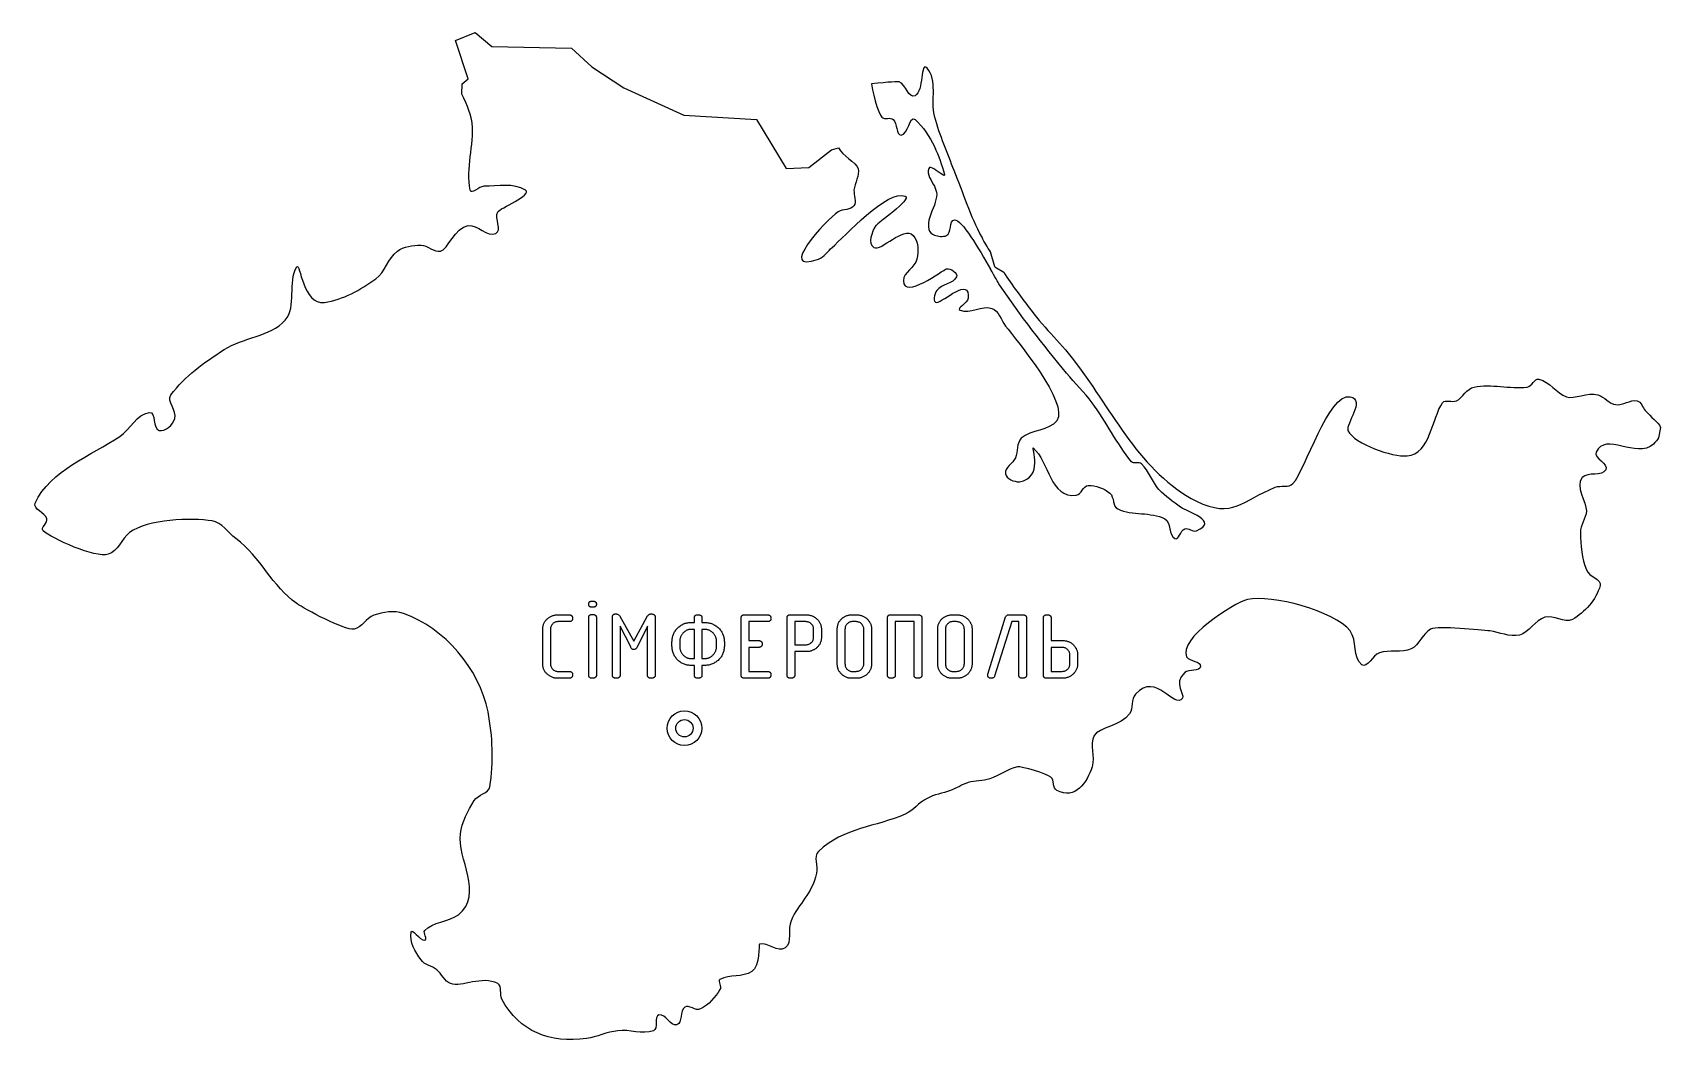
# Model space of a CAD drawing. Header units: millimetres. Extents: x 6892 to 7033, y -86 to 2.
import ezdxf

# ---------------------------------------------------------------- set-up
doc = ezdxf.new("R2010")
doc.units = ezdxf.units.MM

msp = doc.modelspace()

# ---------------------------------------------------------------- linework, layer by layer
at = {"color": 7, "linetype": 'Continuous', "lineweight": 25}
for p, q in [((6928.18, 0.97), (6929.9, 1.65)), ((6929.9, 1.65), (6931.33, 0.45)), ((6929.29, -2.37), (6928.18, 0.97)), ((6931.33, 0.45), (6938.24, 0.29)), ((6938.24, 0.29), (6940.02, -1.33)), ((6940.02, -1.33), (6942.79, -3.15)), ((6928.74, -3.7), (6928.77, -2.79)), ((6928.77, -2.79), (6929.29, -2.37)), ((6942.79, -3.15), (6947.98, -5.52)), ((6947.98, -5.52), (6954.3, -5.88)), ((6954.3, -5.88), (6956.87, -10.13)), ((6960.79, -8.51), (6961.41, -8.34)), ((6958.81, -10.06), (6960.79, -8.51)), ((6956.87, -10.13), (6958.81, -10.06)), ((6974.94, -18.66), (6974.58, -17.36)), ((6974.94, -18.66), (6975.72, -19.12)), ((7032.66, -32.58), (7032.5, -33.49)), ((6937.05, -48.83), (6938.01, -48.83)), ((6939.74, -54.06), (6939.74, -49.06)), ((6940.41, -49.06), (6940.41, -54.06)), ((6941.79, -54.06), (6941.79, -49.05)), ((6942.45, -48.94), (6943.64, -51.11)), ((6943.64, -51.11), (6944.85, -48.91)), ((6945.51, -49.05), (6945.51, -54.06)), ((6948.9, -49.5), (6948.9, -49.07)), ((6949.56, -49.07), (6949.56, -49.5)), ((6952.95, -54.06), (6952.95, -49.09)), ((6953.25, -48.83), (6955.2, -48.83)), ((6956.94, -54.06), (6956.94, -49.09)), ((6957.21, -48.83), (6958.58, -48.83)), ((6962.54, -48.83), (6962.94, -48.83)), ((6965.65, -54.06), (6965.65, -49.09)), ((6965.92, -48.83), (6968.28, -48.83)), ((6968.62, -49.09), (6968.62, -54.06)), ((6971.25, -48.83), (6971.65, -48.83)), ((6974.35, -53.98), (6975.89, -49.01)), ((6976.15, -48.83), (6977.33, -48.83)), ((6977.7, -49.09), (6977.7, -54.06)), ((6979.16, -54.06), (6979.16, -49.09)), ((6979.83, -49.09), (6979.83, -51.06)), ((6935.75, -53.11), (6935.75, -50.05)), ((6936.42, -50.09), (6936.42, -53.06)), ((6938.01, -49.42), (6937.05, -49.42)), ((6943.38, -51.6), (6942.46, -49.81)), ((6942.46, -49.81), (6942.46, -54.06)), ((6944.84, -49.81), (6943.9, -51.69)), ((6944.84, -54.06), (6944.84, -49.81)), ((6948.58, -49.5), (6948.9, -49.5)), ((6948.9, -50.09), (6948.6, -50.09)), ((6948.9, -52.62), (6948.9, -50.09)), ((6949.56, -49.5), (6949.8, -49.5)), ((6949.78, -50.09), (6949.56, -50.09)), ((6949.56, -50.09), (6949.56, -52.62)), ((6955.2, -49.42), (6953.62, -49.42)), ((6953.62, -49.42), (6953.62, -51.06)), ((6958.57, -49.42), (6957.61, -49.42)), ((6957.61, -49.42), (6957.61, -51.43)), ((6959.24, -50.79), (6959.24, -50.06)), ((6959.91, -50.04), (6959.91, -50.81)), ((6961.29, -53.11), (6961.29, -50.05)), ((6961.96, -50.09), (6961.96, -53.06)), ((6962.93, -49.42), (6962.56, -49.42)), ((6963.6, -53.06), (6963.6, -50.09)), ((6964.27, -50.05), (6964.27, -53.11)), ((6967.95, -49.42), (6966.32, -49.42)), ((6966.32, -49.42), (6966.32, -54.06)), ((6967.95, -54.06), (6967.95, -49.42)), ((6970, -53.11), (6970, -50.05)), ((6970.67, -50.09), (6970.67, -53.06)), ((6971.64, -49.42), (6971.27, -49.42)), ((6972.31, -53.06), (6972.31, -50.09)), ((6972.98, -50.05), (6972.98, -53.11)), ((6976.42, -49.42), (6974.93, -54.14)), ((6977.03, -49.42), (6976.42, -49.42)), ((6977.03, -54.06), (6977.03, -49.42)), ((6946.96, -51.55), (6946.96, -51.16)), ((6947.63, -51.16), (6947.63, -51.55)), ((6950.83, -51.55), (6950.83, -51.16)), ((6951.5, -51.16), (6951.5, -51.55)), ((6953.62, -51.06), (6954.44, -51.06)), ((6953.62, -51.65), (6953.62, -53.73)), ((6954.44, -51.65), (6953.62, -51.65)), ((6957.61, -51.43), (6958.57, -51.43)), ((6957.61, -52.02), (6957.61, -54.06)), ((6958.61, -52.02), (6957.61, -52.02)), ((6979.83, -51.06), (6980.83, -51.06)), ((6980.79, -51.65), (6979.83, -51.65)), ((6979.83, -51.65), (6979.83, -53.73)), ((6948.9, -53.21), (6948.58, -53.21)), ((6948.6, -52.62), (6948.9, -52.62)), ((6948.9, -54.07), (6948.9, -53.21)), ((6949.56, -52.62), (6949.78, -52.62)), ((6949.8, -53.21), (6949.56, -53.21)), ((6949.56, -53.21), (6949.56, -54.07)), ((6981.46, -53.06), (6981.46, -52.32)), ((6982.13, -52.3), (6982.13, -53.08)), ((6937.05, -53.73), (6938.01, -53.73)), ((6938.01, -54.33), (6937.05, -54.33)), ((6955.2, -54.33), (6953.25, -54.33)), ((6953.62, -53.73), (6955.2, -53.73)), ((6962.94, -54.33), (6962.54, -54.33)), ((6962.56, -53.73), (6962.93, -53.73)), ((6971.65, -54.33), (6971.25, -54.33)), ((6971.27, -53.73), (6971.64, -53.73)), ((6980.8, -54.33), (6979.43, -54.33)), ((6979.83, -53.73), (6980.79, -53.73))]:
    msp.add_line(p, q, dxfattribs=at)
for radius in [1.5, 0.75]:
    msp.add_circle((6948.04, -58.66), radius, dxfattribs=at)
for points in [[(6969.07, -1.43), (6968.48, -0.78), (6968.81, -3.44), (6968.03, -3.83)], [(6964.27, -2.79), (6964.2, -3.05), (6964.88, -5.49), (6965.14, -5.68)], [(6966.66, -2.63), (6966.58, -2.59), (6965.78, -2.64), (6964.27, -2.79)], [(6968.03, -3.83), (6967.48, -4.09), (6967.22, -2.83), (6966.66, -2.63)], [(6969.71, -5.58), (6969.39, -4.22), (6970.01, -2.47), (6969.07, -1.43)], [(6929.64, -6.2), (6929.58, -5.71), (6929.25, -4.61), (6928.74, -3.7)], [(6966.83, -7.24), (6967.44, -7.24), (6967.57, -5.46), (6968.03, -5.88)], [(6969.75, -5.68), (6969.71, -5.65), (6969.71, -5.62), (6969.71, -5.58)], [(6929.45, -12.01), (6929.09, -10.1), (6929.81, -8.15), (6929.64, -6.2)], [(6965.14, -5.68), (6965.4, -5.94), (6965.89, -5.65), (6966.14, -5.88)], [(6966.14, -5.88), (6966.54, -6.2), (6966.34, -7.24), (6966.83, -7.24)], [(6968.03, -5.88), (6968.74, -6.53), (6969.29, -7.34), (6969.71, -8.24)], [(6971.43, -10.32), (6970.85, -8.8), (6970.17, -7.27), (6969.75, -5.68)], [(6961.41, -8.34), (6961.7, -9.03), (6962.93, -9.58), (6963.1, -10.13)], [(6969.71, -8.24), (6970.07, -9.03), (6970.37, -9.83), (6970.59, -10.65)], [(6963.1, -10.13), (6963.23, -10.74), (6962.8, -11.39), (6962.74, -12.01)], [(6969.23, -10.13), (6969.03, -10.65), (6969.45, -11.16), (6969.71, -11.68)], [(6969.71, -10.19), (6969.49, -10.06), (6969.29, -9.96), (6969.23, -10.13)], [(6970.59, -10.65), (6970.69, -10.94), (6970.14, -10.45), (6969.71, -10.19)], [(6973.84, -16.1), (6972.83, -14.28), (6972.22, -12.24), (6971.43, -10.32)], [(6930.65, -11.68), (6930.23, -11.68), (6929.55, -12.43), (6929.45, -12.01)], [(6934.25, -12.01), (6933.24, -11.36), (6931.85, -11.68), (6930.65, -11.68)], [(6931.85, -13.89), (6932.01, -13.6), (6934.9, -12.43), (6934.25, -12.01)], [(6960.86, -16.97), (6961.83, -16.1), (6965.69, -11.88), (6967.18, -12.53)], [(6962.74, -12.01), (6962.71, -12.46), (6963, -13.01), (6962.74, -13.37)], [(6967.18, -12.53), (6967.8, -12.79), (6964.75, -14.9), (6964.62, -15.09)], [(6969.71, -11.68), (6969.81, -11.91), (6969.91, -12.14), (6969.91, -12.37)], [(6969.91, -12.37), (6969.91, -12.66), (6969.81, -12.98), (6969.71, -13.31)], [(6931.69, -15.77), (6932.24, -15.51), (6931.56, -14.44), (6931.85, -13.89)], [(6961.38, -13.89), (6960.31, -14.57), (6955.93, -19.37), (6959.66, -17.98)], [(6962.74, -13.37), (6962.45, -13.76), (6961.8, -13.63), (6961.38, -13.89)], [(6969.71, -13.31), (6969.45, -14.02), (6969.07, -14.7), (6969.23, -15.42)], [(6926.89, -17.3), (6927.53, -17.17), (6928.12, -15.25), (6929.29, -15.09)], [(6929.29, -15.09), (6930.1, -14.96), (6930.94, -16.13), (6931.69, -15.77)], [(6964.62, -15.09), (6964.3, -15.64), (6963.91, -16.65), (6964.46, -16.97)], [(6964.46, -16.97), (6965.11, -17.36), (6967.02, -15.09), (6967.87, -15.93)], [(6969.23, -15.42), (6969.29, -15.64), (6969.45, -15.81), (6969.71, -15.9)], [(6970.75, -15.95), (6971.24, -15.76), (6970.96, -14.62), (6971.45, -14.59)], [(6971.45, -14.59), (6972.07, -14.53), (6973.58, -17.13), (6974.58, -18.86)], [(6923.15, -17.3), (6923.7, -16.88), (6924.48, -16.78), (6925.2, -16.78)], [(6925.2, -16.78), (6925.78, -16.78), (6926.33, -17.43), (6926.89, -17.3)], [(6967.87, -15.93), (6968.35, -16.42), (6968.35, -17.3), (6968.19, -17.98)], [(6969.71, -15.9), (6970.04, -16.04), (6970.46, -16.07), (6970.75, -15.95)], [(6974.58, -17.36), (6974.32, -16.97), (6974.06, -16.55), (6973.84, -16.1)], [(6914.43, -18.66), (6914.72, -18.24), (6914.95, -22), (6916.83, -21.74)], [(6921.27, -19.7), (6922.08, -19.12), (6922.34, -17.92), (6923.15, -17.3)], [(6959.66, -17.98), (6960.14, -17.82), (6960.47, -17.3), (6960.86, -16.97)], [(6968.19, -17.98), (6968.03, -18.73), (6967.02, -19.12), (6967.02, -19.86)], [(6913.42, -23.27), (6914.46, -22.1), (6913.61, -19.99), (6914.43, -18.66)], [(6916.83, -21.74), (6918.45, -21.52), (6919.94, -20.64), (6921.27, -19.7)], [(6967.02, -19.86), (6967.02, -21.55), (6970.49, -18.92), (6970.75, -18.82)], [(6969.91, -21.74), (6970.49, -21.71), (6972.83, -19.44), (6972.64, -21.39)], [(6971.63, -19.54), (6971.34, -20.15), (6970.33, -20.15), (6969.91, -20.71)], [(6970.75, -18.82), (6971.11, -18.76), (6971.76, -19.18), (6971.63, -19.54)], [(6975.36, -20.22), (6975.23, -20.02), (6974.94, -19.5), (6974.58, -18.86)], [(6975.72, -19.12), (6976.46, -20.25), (6977.27, -21.35), (6978.09, -22.43)], [(6969.91, -20.71), (6969.71, -21), (6969.55, -21.78), (6969.91, -21.74)], [(6981.17, -27.88), (6979.12, -25.41), (6977.15, -22.88), (6975.36, -20.22)], [(6972.64, -21.39), (6972.6, -21.81), (6971.57, -22.26), (6971.95, -22.43)], [(6971.95, -22.43), (6972.8, -22.78), (6973.84, -21.94), (6974.68, -22.26)], [(6974.68, -22.26), (6975.3, -22.46), (6975.49, -23.27), (6975.88, -23.79)], [(6978.09, -22.43), (6979.32, -24.05), (6980.81, -25.41), (6982.01, -27.03)], [(6908.13, -25.83), (6909.75, -24.76), (6912.12, -24.76), (6913.42, -23.27)], [(6975.88, -23.79), (6976.85, -25.05), (6981.4, -30.5), (6980.33, -32)], [(6903.52, -29.76), (6904.69, -28.14), (6906.44, -26.94), (6908.13, -25.83)], [(6983.38, -30.44), (6982.73, -29.53), (6981.88, -28.75), (6981.17, -27.88)], [(6982.01, -27.03), (6985.13, -31.15), (6987.59, -36.54), (6992.43, -38.97)], [(7000.8, -37.45), (7001.87, -36.31), (7003.88, -29.56), (7005.76, -29.92)], [(7014.98, -30.28), (7015.53, -29.98), (7015.85, -29.21), (7016.5, -29.08)], [(7016.5, -29.08), (7018, -28.78), (7019.59, -29.27), (7021.11, -29.08)], [(7021.11, -29.08), (7021.5, -29.04), (7021.73, -28.3), (7022.12, -28.39)], [(7022.12, -28.39), (7023.06, -28.62), (7023.64, -29.6), (7024.52, -29.92)], [(7024.52, -29.92), (7025.17, -30.18), (7026.37, -29.5), (7027.24, -29.76)], [(6903.85, -31.8), (6904.07, -31.15), (6903.1, -30.31), (6903.52, -29.76)], [(6986.81, -35.57), (6985.52, -33.98), (6984.61, -32.09), (6983.38, -30.44)], [(7005.76, -29.92), (7007.13, -30.21), (7005.34, -32.32), (7005.57, -32.84)], [(7010.7, -35.05), (7012.74, -34.89), (7012.84, -31.74), (7013.78, -30.44)], [(7013.78, -30.44), (7014.01, -30.12), (7014.59, -30.44), (7014.98, -30.28)], [(7027.24, -29.76), (7027.83, -29.92), (7028.22, -30.54), (7028.8, -30.6)], [(7028.8, -30.6), (7029.42, -30.7), (7030.03, -30.15), (7030.65, -30.28)], [(7030.65, -30.28), (7031.01, -30.34), (7031.11, -30.86), (7031.33, -31.12)], [(6899.08, -33.36), (6899.99, -32.74), (6900.57, -31.45), (6901.64, -31.28)], [(6901.64, -31.28), (6902.23, -31.22), (6901.93, -32.71), (6902.49, -32.84)], [(6902.49, -32.84), (6903.04, -32.97), (6903.69, -32.36), (6903.85, -31.8)], [(6980.33, -32), (6979.64, -32.91), (6978.09, -32.74), (6977.24, -33.52)], [(7031.33, -31.12), (7031.85, -31.7), (7032.47, -32.09), (7032.66, -32.58)], [(6891.75, -39.14), (6893.01, -36.31), (6896.68, -34.98), (6899.08, -33.36)], [(6977.24, -33.52), (6976.82, -33.91), (6976.98, -34.69), (6976.73, -35.21)], [(7005.57, -32.84), (7006.15, -34.07), (7009.43, -35.14), (7010.7, -35.05)], [(7032.05, -34.04), (7030.59, -35.34), (7027.89, -32.94), (7027.08, -34.72)], [(7032.5, -33.49), (7032.4, -33.65), (7032.24, -33.85), (7032.05, -34.04)], [(6976.73, -35.21), (6976.53, -35.73), (6975.78, -36.05), (6975.88, -36.6)], [(6977.08, -37.29), (6979.19, -36.99), (6978.15, -34.27), (6978.28, -34.36)], [(6978.28, -34.36), (6979.61, -35.5), (6979.77, -38.78), (6982.01, -38.45)], [(7027.08, -34.72), (7026.82, -35.24), (7028.22, -35.73), (7027.93, -36.25)], [(6975.88, -36.6), (6975.94, -37.03), (6976.63, -37.32), (6977.08, -37.29)], [(6987.66, -35.73), (6987.46, -35.53), (6986.98, -35.79), (6986.81, -35.57)], [(6989.18, -37.97), (6988.6, -37.29), (6988.31, -36.38), (6987.66, -35.73)], [(7027.93, -36.25), (7027.6, -36.9), (7026.37, -36.38), (7025.88, -36.93)], [(6982.01, -38.45), (6982.47, -38.42), (6982.6, -37.64), (6983.05, -37.61)], [(6983.05, -37.61), (6983.7, -37.58), (6984.41, -37.87), (6984.93, -38.29)], [(6991.06, -39.49), (6990.42, -39.04), (6989.74, -38.55), (6989.18, -37.97)], [(6992.43, -38.97), (6995.58, -40.53), (6996.42, -38.91), (6999.27, -37.77)], [(6999.27, -37.77), (6999.76, -37.58), (7000.44, -37.84), (7000.8, -37.45)], [(7025.88, -36.93), (7025.23, -37.67), (7026.27, -39.07), (7026.24, -39.82)], [(6892.75, -40.5), (6892.62, -39.98), (6891.52, -39.65), (6891.75, -39.14)], [(6984.93, -38.29), (6985.32, -38.62), (6985.16, -39.46), (6985.61, -39.65)], [(6992.43, -41.54), (6994.47, -40.73), (6991.62, -39.88), (6991.06, -39.49)], [(6892.43, -41.54), (6892.17, -41.31), (6892.88, -40.85), (6892.75, -40.5)], [(6907.09, -40.69), (6905.31, -40.4), (6901.51, -40.53), (6899.92, -41.7)], [(6909.14, -42.22), (6908.46, -41.7), (6907.94, -40.82), (6907.09, -40.69)], [(6985.61, -39.65), (6986.88, -40.24), (6988.47, -39.88), (6989.7, -40.5)], [(6989.7, -40.5), (6990.25, -40.79), (6989.99, -41.93), (6990.55, -42.22)], [(7026.24, -39.82), (7026.21, -40.47), (7025.72, -41.05), (7025.72, -41.7)], [(6898.07, -43.58), (6896.97, -43.94), (6893.21, -42.22), (6892.43, -41.54)], [(6899.92, -41.7), (6899.24, -42.25), (6898.92, -43.32), (6898.07, -43.58)], [(6914.43, -47.86), (6912.28, -46.34), (6911.34, -43.87), (6909.14, -42.22)], [(6990.55, -42.22), (6990.9, -42.41), (6991.03, -41.5), (6991.42, -41.37)], [(6991.42, -41.37), (6991.75, -41.24), (6992.1, -41.67), (6992.43, -41.54)], [(7025.72, -41.7), (7025.72, -42.8), (7025.85, -43.94), (7026.24, -44.94)], [(7026.24, -44.94), (7026.43, -45.53), (7027.6, -45.72), (7027.44, -46.3)], [(7027.44, -46.3), (7027.08, -47.54), (7026.11, -48.61), (7025.04, -49.23)], [(6919.39, -50.07), (6918.58, -50.2), (6915.11, -48.32), (6914.43, -47.86)], [(6996.87, -47.51), (6995.64, -47.8), (6990.81, -50.91), (6991.58, -52.47)], [(7005.76, -50.23), (7004.4, -48.48), (6998.95, -47.05), (6996.87, -47.51)], [(6921.11, -48.87), (6920.43, -49.1), (6920.07, -49.97), (6919.39, -50.07)], [(6923.67, -48.71), (6922.86, -48.42), (6921.92, -48.61), (6921.11, -48.87)], [(6931.01, -57.24), (6930.23, -53.45), (6927.28, -50), (6923.67, -48.71)], [(7022.64, -49.03), (7021.79, -49.29), (7021.31, -50.36), (7020.43, -50.59)], [(7025.04, -49.23), (7024.32, -49.62), (7023.41, -48.8), (7022.64, -49.03)], [(7006.77, -53.15), (7005.96, -52.54), (7006.38, -51.04), (7005.76, -50.23)], [(7012.74, -50.07), (7012.03, -50.43), (7011.77, -51.43), (7011.05, -51.79)], [(7017.87, -50.23), (7017.06, -50.17), (7013.42, -49.75), (7012.74, -50.07)], [(7020.43, -50.59), (7019.59, -50.78), (7018.71, -50.33), (7017.87, -50.23)], [(7008.29, -52.11), (7007.71, -52.31), (7007.26, -53.51), (7006.77, -53.15)], [(7011.05, -51.79), (7010.21, -52.15), (7009.17, -51.85), (7008.29, -52.11)], [(6992.79, -53.31), (6992.72, -53.8), (6991.78, -53.51), (6991.42, -53.83)], [(6991.58, -52.47), (6991.81, -52.89), (6992.85, -52.83), (6992.79, -53.31)], [(6991.23, -56.04), (6990.51, -57.11), (6988.99, -53.7), (6987.14, -55.71)], [(6991.42, -53.83), (6990.35, -54.81), (6991.46, -55.71), (6991.23, -56.04)], [(6987.14, -55.71), (6986.75, -56.14), (6986.98, -56.92), (6986.62, -57.4)], [(6931.17, -63.73), (6931.49, -61.59), (6931.43, -59.35), (6931.01, -57.24)], [(6986.62, -57.4), (6985.94, -58.44), (6983.93, -58.6), (6983.57, -59.28)], [(6983.57, -59.28), (6983.15, -60.1), (6983.67, -61.13), (6983.38, -62.01)], [(6976.92, -62.01), (6976.04, -62.17), (6975.33, -62.79), (6974.52, -63.05)], [(6979.81, -62.89), (6979.51, -62.63), (6977.27, -61.94), (6976.92, -62.01)], [(6983.38, -62.01), (6982.95, -63.34), (6981.92, -64.93), (6980.33, -64.05)], [(6972.64, -63.37), (6972.12, -63.54), (6971.63, -63.86), (6971.11, -64.05)], [(6974.52, -63.05), (6973.9, -63.24), (6973.25, -63.21), (6972.64, -63.37)], [(6980.33, -64.05), (6979.94, -63.86), (6980.13, -63.15), (6979.81, -62.89)], [(6929.81, -64.93), (6930.13, -64.41), (6931.07, -64.31), (6931.17, -63.73)], [(6969.07, -64.74), (6968.35, -65.09), (6967.9, -65.81), (6967.18, -66.1)], [(6971.11, -64.05), (6970.43, -64.31), (6969.68, -64.41), (6969.07, -64.74)], [(6928.61, -67.82), (6928.74, -66.78), (6929.25, -65.81), (6929.81, -64.93)], [(6967.18, -66.1), (6964.65, -67.23), (6961.86, -67.27), (6959.66, -69.34)], [(6928.44, -74.83), (6930.65, -73.07), (6928.34, -69.9), (6928.61, -67.82)], [(6959.66, -69.34), (6959.2, -69.8), (6959.62, -70.61), (6959.49, -71.22)], [(6959.49, -71.22), (6959.07, -73.11), (6957.97, -73.76), (6957.29, -75.35)], [(6924.35, -76.35), (6924.42, -75.9), (6925.07, -77.1), (6925.52, -77.03)], [(6925.52, -77.03), (6925.82, -77), (6925.36, -76.38), (6925.52, -76.19)], [(6925.52, -76.19), (6926.17, -75.48), (6927.66, -75.41), (6928.44, -74.83)], [(6957.29, -75.35), (6956.96, -76.06), (6957.42, -77.23), (6956.77, -77.71)], [(6925.2, -78.75), (6924.71, -78.04), (6924.16, -77.19), (6924.35, -76.35)], [(6954.56, -77.39), (6954.43, -77.39), (6954.66, -79.24), (6953.88, -79.76)], [(6956.77, -77.71), (6956.15, -78.17), (6955.28, -77.19), (6954.56, -77.39)], [(6926.56, -79.6), (6926.14, -79.27), (6925.49, -79.18), (6925.2, -78.75)], [(6927.76, -80.8), (6927.24, -80.6), (6926.98, -79.95), (6926.56, -79.6)], [(6931.85, -80.8), (6930.49, -80.08), (6928.74, -81.15), (6927.76, -80.8)], [(6951.12, -80.44), (6950.9, -80.6), (6951.28, -81.06), (6951.12, -81.32)], [(6953.88, -79.76), (6953.07, -80.28), (6951.97, -79.99), (6951.12, -80.44)], [(6932.21, -82.16), (6931.98, -81.74), (6932.27, -81.02), (6931.85, -80.8)], [(6951.12, -81.32), (6950.7, -81.97), (6950.15, -82.65), (6949.44, -83)], [(6939.54, -85.57), (6936.39, -85.99), (6933.73, -84.98), (6932.21, -82.16)], [(6948.07, -82.84), (6947.59, -83.16), (6947.91, -84.2), (6947.39, -84.37)], [(6949.44, -83), (6949.01, -83.23), (6948.43, -82.58), (6948.07, -82.84)], [(6945.83, -83.52), (6945.38, -83.65), (6945.8, -84.72), (6945.35, -84.89)], [(6947.39, -84.37), (6946.81, -84.56), (6946.42, -83.39), (6945.83, -83.52)], [(6942.27, -84.89), (6941.32, -84.98), (6940.45, -85.44), (6939.54, -85.57)], [(6945.35, -84.89), (6944.37, -85.24), (6943.27, -84.75), (6942.27, -84.89)]]:
    msp.add_open_spline(points, degree=3, dxfattribs=at)
for points, knots in [([(6939.74, -47.9), (6939.74, -47.88), (6939.74, -47.84), (6939.76, -47.79), (6939.78, -47.74), (6939.81, -47.7), (6939.86, -47.67), (6939.91, -47.65), (6939.97, -47.64), (6940.01, -47.64), (6940.04, -47.64)], [0, 0, 0, 0, 0.137647, 0.258494, 0.372178, 0.480267, 0.591683, 0.71253, 0.847139, 1, 1, 1, 1]), ([(6940.04, -48.17), (6940.01, -48.17), (6939.97, -48.17), (6939.91, -48.16), (6939.86, -48.14), (6939.81, -48.11), (6939.78, -48.07), (6939.75, -48.02), (6939.74, -47.97), (6939.74, -47.93), (6939.74, -47.9)], [0, 0, 0, 0, 0.151735, 0.28585, 0.405807, 0.516402, 0.625606, 0.738452, 0.860851, 1, 1, 1, 1]), ([(6940.04, -47.64), (6940.07, -47.64), (6940.12, -47.64), (6940.2, -47.65), (6940.26, -47.67), (6940.31, -47.7), (6940.36, -47.74), (6940.39, -47.79), (6940.4, -47.84), (6940.41, -47.88), (6940.41, -47.9)], [0, 0, 0, 0, 0.167863, 0.314847, 0.444187, 0.55924, 0.665232, 0.770656, 0.878794, 1, 1, 1, 1]), ([(6940.41, -47.9), (6940.41, -47.93), (6940.4, -47.97), (6940.39, -48.02), (6940.36, -48.07), (6940.32, -48.11), (6940.26, -48.14), (6940.2, -48.16), (6940.12, -48.17), (6940.07, -48.17), (6940.04, -48.17)], [0, 0, 0, 0, 0.122667, 0.232249, 0.337021, 0.443868, 0.558209, 0.686748, 0.833176, 1, 1, 1, 1]), ([(6935.75, -50.05), (6935.76, -50.01), (6935.76, -49.92), (6935.78, -49.8), (6935.81, -49.69), (6935.85, -49.57), (6935.91, -49.47), (6935.97, -49.37), (6936.05, -49.27), (6936.15, -49.18), (6936.24, -49.1), (6936.35, -49.03), (6936.46, -48.97), (6936.57, -48.91), (6936.68, -48.88), (6936.8, -48.85), (6936.92, -48.83), (6937.01, -48.83), (6937.05, -48.83)], [0, 0, 0, 0, 0.063695, 0.125103, 0.185975, 0.246038, 0.30665, 0.368251, 0.43101, 0.496829, 0.562907, 0.626808, 0.689581, 0.75126, 0.812739, 0.873899, 0.936305, 1, 1, 1, 1]), ([(6938.01, -48.83), (6938.03, -48.83), (6938.08, -48.83), (6938.15, -48.84), (6938.21, -48.87), (6938.26, -48.9), (6938.3, -48.94), (6938.33, -48.99), (6938.34, -49.06), (6938.35, -49.1), (6938.35, -49.12)], [0, 0, 0, 0, 0.154879, 0.2919934, 0.4126675, 0.5257811, 0.6337152, 0.7449713, 0.8650823, 1, 1, 1, 1]), ([(6938.35, -49.12), (6938.35, -49.15), (6938.34, -49.19), (6938.33, -49.25), (6938.3, -49.31), (6938.26, -49.35), (6938.21, -49.38), (6938.15, -49.41), (6938.08, -49.42), (6938.03, -49.42), (6938.01, -49.42)], [0, 0, 0, 0, 0.134918, 0.255029, 0.366285, 0.474219, 0.587333, 0.708007, 0.845121, 1, 1, 1, 1]), ([(6939.74, -49.06), (6939.74, -49.04), (6939.74, -49), (6939.75, -48.94), (6939.78, -48.9), (6939.81, -48.86), (6939.86, -48.83), (6939.91, -48.81), (6939.97, -48.8), (6940.01, -48.79), (6940.04, -48.79)], [0, 0, 0, 0, 0.137355, 0.260404, 0.371584, 0.481366, 0.592546, 0.713138, 0.847462, 1, 1, 1, 1]), ([(6940.04, -48.79), (6940.07, -48.79), (6940.12, -48.8), (6940.2, -48.81), (6940.26, -48.83), (6940.32, -48.86), (6940.36, -48.89), (6940.39, -48.94), (6940.4, -49), (6940.41, -49.04), (6940.41, -49.06)], [0, 0, 0, 0, 0.167568, 0.314294, 0.443407, 0.558258, 0.665582, 0.768936, 0.879007, 1, 1, 1, 1]), ([(6941.79, -49.05), (6941.79, -49.03), (6941.79, -48.98), (6941.81, -48.92), (6941.83, -48.87), (6941.86, -48.83), (6941.9, -48.79), (6941.95, -48.77), (6942.01, -48.75), (6942.06, -48.75), (6942.08, -48.75)], [0, 0, 0, 0, 0.146397, 0.276321, 0.39524, 0.506272, 0.615393, 0.730848, 0.856032, 1, 1, 1, 1]), ([(6942.08, -48.75), (6942.12, -48.75), (6942.19, -48.76), (6942.29, -48.8), (6942.38, -48.86), (6942.43, -48.91), (6942.45, -48.94)], [0, 0, 0, 0, 0.250197, 0.492211, 0.737031, 1, 1, 1, 1]), ([(6944.85, -48.91), (6944.87, -48.89), (6944.91, -48.84), (6944.98, -48.79), (6945.06, -48.76), (6945.11, -48.75), (6945.14, -48.75)], [0, 0, 0, 0, 0.275792, 0.524661, 0.759907, 1, 1, 1, 1]), ([(6945.14, -48.75), (6945.17, -48.75), (6945.22, -48.75), (6945.3, -48.77), (6945.36, -48.79), (6945.42, -48.82), (6945.46, -48.87), (6945.49, -48.92), (6945.5, -48.98), (6945.51, -49.03), (6945.51, -49.05)], [0, 0, 0, 0, 0.159829, 0.298144, 0.422337, 0.536642, 0.643437, 0.753428, 0.870149, 1, 1, 1, 1]), ([(6948.9, -49.07), (6948.9, -49.05), (6948.9, -49.01), (6948.91, -48.96), (6948.94, -48.92), (6948.97, -48.89), (6949.01, -48.86), (6949.06, -48.84), (6949.13, -48.83), (6949.17, -48.83), (6949.19, -48.83)], [0, 0, 0, 0, 0.130439, 0.246332, 0.355598, 0.462551, 0.575896, 0.700115, 0.840609, 1, 1, 1, 1]), ([(6949.19, -48.83), (6949.22, -48.83), (6949.28, -48.83), (6949.35, -48.84), (6949.42, -48.86), (6949.47, -48.88), (6949.51, -48.92), (6949.54, -48.96), (6949.56, -49.01), (6949.56, -49.05), (6949.56, -49.07)], [0, 0, 0, 0, 0.17384, 0.326152, 0.458813, 0.575857, 0.681127, 0.782636, 0.885926, 1, 1, 1, 1]), ([(6952.95, -49.09), (6952.95, -49.07), (6952.96, -49.03), (6952.97, -48.98), (6952.99, -48.93), (6953.03, -48.89), (6953.07, -48.86), (6953.12, -48.84), (6953.18, -48.83), (6953.23, -48.83), (6953.25, -48.83)], [0, 0, 0, 0, 0.137647, 0.258494, 0.372178, 0.480267, 0.591683, 0.71253, 0.847139, 1, 1, 1, 1]), ([(6955.2, -48.83), (6955.23, -48.83), (6955.28, -48.83), (6955.35, -48.84), (6955.41, -48.87), (6955.46, -48.9), (6955.5, -48.94), (6955.53, -48.99), (6955.54, -49.06), (6955.54, -49.1), (6955.55, -49.12)], [0, 0, 0, 0, 0.154879, 0.2919934, 0.4126675, 0.5257811, 0.6337152, 0.7449713, 0.8650823, 1, 1, 1, 1]), ([(6955.55, -49.12), (6955.54, -49.15), (6955.54, -49.19), (6955.53, -49.25), (6955.5, -49.31), (6955.46, -49.35), (6955.41, -49.38), (6955.35, -49.41), (6955.28, -49.42), (6955.23, -49.42), (6955.2, -49.42)], [0, 0, 0, 0, 0.134918, 0.255029, 0.366285, 0.474219, 0.587333, 0.708007, 0.845121, 1, 1, 1, 1]), ([(6956.94, -49.09), (6956.94, -49.07), (6956.94, -49.03), (6956.95, -48.98), (6956.97, -48.93), (6957, -48.89), (6957.04, -48.86), (6957.09, -48.84), (6957.15, -48.83), (6957.19, -48.83), (6957.21, -48.83)], [0, 0, 0, 0, 0.144635, 0.27097, 0.388133, 0.496601, 0.607186, 0.72435, 0.852701, 1, 1, 1, 1]), ([(6958.58, -48.83), (6958.63, -48.83), (6958.72, -48.83), (6958.85, -48.85), (6958.98, -48.87), (6959.1, -48.92), (6959.22, -48.97), (6959.33, -49.03), (6959.43, -49.11), (6959.53, -49.19), (6959.62, -49.28), (6959.7, -49.38), (6959.76, -49.48), (6959.82, -49.59), (6959.86, -49.7), (6959.89, -49.81), (6959.91, -49.92), (6959.91, -50), (6959.91, -50.04)], [0, 0, 0, 0, 0.06971, 0.136447, 0.201795, 0.265484, 0.328896, 0.392107, 0.456206, 0.521181, 0.585627, 0.647991, 0.707557, 0.766488, 0.824369, 0.881947, 0.940727, 1, 1, 1, 1]), ([(6961.29, -50.05), (6961.29, -50.01), (6961.3, -49.92), (6961.31, -49.8), (6961.34, -49.69), (6961.38, -49.58), (6961.43, -49.47), (6961.5, -49.37), (6961.57, -49.27), (6961.66, -49.18), (6961.75, -49.1), (6961.85, -49.03), (6961.96, -48.96), (6962.06, -48.91), (6962.18, -48.87), (6962.3, -48.85), (6962.42, -48.83), (6962.5, -48.83), (6962.54, -48.83)], [0, 0, 0, 0, 0.064022, 0.126233, 0.186537, 0.247047, 0.307461, 0.368979, 0.431621, 0.496318, 0.561091, 0.624327, 0.686753, 0.747991, 0.809425, 0.871472, 0.934784, 1, 1, 1, 1]), ([(6962.94, -48.83), (6962.98, -48.83), (6963.07, -48.83), (6963.21, -48.85), (6963.34, -48.88), (6963.46, -48.92), (6963.57, -48.97), (6963.68, -49.03), (6963.79, -49.11), (6963.89, -49.19), (6963.97, -49.29), (6964.05, -49.38), (6964.12, -49.49), (6964.17, -49.59), (6964.21, -49.7), (6964.24, -49.81), (6964.26, -49.93), (6964.26, -50.01), (6964.27, -50.05)], [0, 0, 0, 0, 0.069566, 0.13674, 0.202078, 0.265454, 0.32897, 0.391761, 0.456064, 0.520905, 0.585637, 0.647873, 0.707801, 0.766345, 0.824107, 0.882274, 0.940271, 1, 1, 1, 1]), ([(6965.65, -49.09), (6965.65, -49.07), (6965.65, -49.03), (6965.66, -48.98), (6965.68, -48.93), (6965.71, -48.89), (6965.75, -48.86), (6965.8, -48.84), (6965.86, -48.83), (6965.9, -48.83), (6965.92, -48.83)], [0, 0, 0, 0, 0.144635, 0.27097, 0.388133, 0.496601, 0.607186, 0.72435, 0.852701, 1, 1, 1, 1]), ([(6968.28, -48.83), (6968.3, -48.83), (6968.35, -48.83), (6968.43, -48.84), (6968.49, -48.86), (6968.54, -48.89), (6968.57, -48.93), (6968.6, -48.98), (6968.62, -49.03), (6968.62, -49.07), (6968.62, -49.09)], [0, 0, 0, 0, 0.163967, 0.306216, 0.432693, 0.546996, 0.652828, 0.760731, 0.873177, 1, 1, 1, 1]), ([(6970, -50.05), (6970, -50.01), (6970.01, -49.92), (6970.02, -49.8), (6970.05, -49.69), (6970.09, -49.58), (6970.14, -49.47), (6970.21, -49.37), (6970.28, -49.27), (6970.37, -49.18), (6970.46, -49.1), (6970.56, -49.03), (6970.67, -48.96), (6970.78, -48.91), (6970.89, -48.87), (6971.01, -48.85), (6971.13, -48.83), (6971.21, -48.83), (6971.25, -48.83)], [0, 0, 0, 0, 0.064022, 0.126233, 0.186537, 0.247047, 0.307461, 0.368979, 0.431621, 0.496318, 0.561091, 0.624327, 0.686753, 0.747991, 0.809425, 0.871472, 0.934784, 1, 1, 1, 1]), ([(6971.65, -48.83), (6971.69, -48.83), (6971.78, -48.83), (6971.92, -48.85), (6972.05, -48.88), (6972.17, -48.92), (6972.28, -48.97), (6972.4, -49.03), (6972.5, -49.11), (6972.6, -49.19), (6972.69, -49.29), (6972.76, -49.38), (6972.83, -49.49), (6972.88, -49.59), (6972.93, -49.7), (6972.96, -49.81), (6972.97, -49.93), (6972.98, -50.01), (6972.98, -50.05)], [0, 0, 0, 0, 0.069566, 0.13674, 0.202078, 0.265454, 0.32897, 0.391761, 0.456064, 0.520905, 0.585637, 0.647873, 0.707801, 0.766345, 0.824107, 0.882274, 0.940271, 1, 1, 1, 1]), ([(6975.89, -49.01), (6975.91, -48.99), (6975.93, -48.93), (6975.99, -48.87), (6976.06, -48.83), (6976.12, -48.83), (6976.15, -48.83)], [0, 0, 0, 0, 0.262469, 0.499999, 0.736656, 1, 1, 1, 1]), ([(6977.33, -48.83), (6977.36, -48.83), (6977.42, -48.83), (6977.49, -48.84), (6977.56, -48.86), (6977.61, -48.89), (6977.65, -48.93), (6977.68, -48.98), (6977.7, -49.03), (6977.7, -49.07), (6977.7, -49.09)], [0, 0, 0, 0, 0.167863, 0.314847, 0.444187, 0.55924, 0.665232, 0.770656, 0.878794, 1, 1, 1, 1]), ([(6979.16, -49.09), (6979.16, -49.07), (6979.16, -49.03), (6979.18, -48.98), (6979.2, -48.93), (6979.23, -48.89), (6979.28, -48.86), (6979.33, -48.84), (6979.39, -48.83), (6979.43, -48.83), (6979.46, -48.83)], [0, 0, 0, 0, 0.137647, 0.258494, 0.372178, 0.480267, 0.591683, 0.71253, 0.847139, 1, 1, 1, 1]), ([(6979.46, -48.83), (6979.49, -48.83), (6979.54, -48.83), (6979.62, -48.84), (6979.68, -48.86), (6979.74, -48.89), (6979.78, -48.93), (6979.81, -48.97), (6979.83, -49.03), (6979.83, -49.07), (6979.83, -49.09)], [0, 0, 0, 0, 0.169138, 0.31769, 0.447411, 0.563411, 0.668766, 0.773154, 0.880041, 1, 1, 1, 1]), ([(6937.05, -49.42), (6937.01, -49.42), (6936.93, -49.43), (6936.82, -49.47), (6936.71, -49.52), (6936.61, -49.61), (6936.53, -49.7), (6936.47, -49.82), (6936.43, -49.95), (6936.43, -50.04), (6936.42, -50.09)], [0, 0, 0, 0, 0.114935, 0.228871, 0.347618, 0.473549, 0.602559, 0.727892, 0.860007, 1, 1, 1, 1]), ([(6946.96, -51.16), (6946.96, -51.1), (6946.97, -50.99), (6946.99, -50.82), (6947.03, -50.67), (6947.08, -50.52), (6947.15, -50.37), (6947.23, -50.24), (6947.33, -50.1), (6947.44, -49.98), (6947.56, -49.87), (6947.69, -49.77), (6947.82, -49.68), (6947.96, -49.62), (6948.11, -49.56), (6948.26, -49.52), (6948.42, -49.5), (6948.53, -49.5), (6948.58, -49.5)], [0, 0, 0, 0, 0.065335, 0.129002, 0.191463, 0.252824, 0.314046, 0.375814, 0.438935, 0.503652, 0.568313, 0.630897, 0.692362, 0.752967, 0.813354, 0.874173, 0.935994, 1, 1, 1, 1]), ([(6948.6, -50.09), (6948.57, -50.09), (6948.51, -50.09), (6948.42, -50.11), (6948.33, -50.13), (6948.24, -50.16), (6948.16, -50.21), (6948.08, -50.26), (6948, -50.32), (6947.93, -50.39), (6947.86, -50.47), (6947.8, -50.55), (6947.75, -50.64), (6947.7, -50.74), (6947.67, -50.84), (6947.65, -50.94), (6947.63, -51.05), (6947.63, -51.12), (6947.63, -51.16)], [0, 0, 0, 0, 0.058001, 0.115146, 0.17224, 0.228855, 0.287472, 0.347122, 0.408415, 0.472963, 0.538088, 0.601978, 0.665568, 0.728798, 0.7936, 0.86036, 0.928978, 1, 1, 1, 1]), ([(6950.83, -51.16), (6950.83, -51.13), (6950.83, -51.05), (6950.81, -50.95), (6950.79, -50.85), (6950.75, -50.75), (6950.71, -50.66), (6950.66, -50.57), (6950.59, -50.48), (6950.52, -50.4), (6950.45, -50.33), (6950.36, -50.27), (6950.28, -50.21), (6950.19, -50.17), (6950.09, -50.13), (6949.99, -50.11), (6949.89, -50.09), (6949.82, -50.09), (6949.78, -50.09)], [0, 0, 0, 0, 0.065673, 0.129051, 0.191523, 0.252893, 0.314418, 0.37607, 0.439451, 0.504202, 0.568877, 0.631567, 0.692981, 0.752918, 0.813211, 0.874326, 0.936419, 1, 1, 1, 1]), ([(6949.8, -49.5), (6949.86, -49.5), (6949.97, -49.5), (6950.15, -49.52), (6950.31, -49.56), (6950.47, -49.62), (6950.61, -49.69), (6950.76, -49.77), (6950.89, -49.88), (6951.01, -49.99), (6951.13, -50.12), (6951.23, -50.25), (6951.31, -50.39), (6951.38, -50.53), (6951.43, -50.68), (6951.47, -50.83), (6951.49, -50.99), (6951.5, -51.1), (6951.5, -51.16)], [0, 0, 0, 0, 0.067339, 0.132566, 0.196234, 0.258668, 0.320612, 0.382744, 0.445794, 0.510806, 0.575252, 0.637772, 0.698924, 0.758506, 0.81816, 0.877556, 0.937931, 1, 1, 1, 1]), ([(6959.24, -50.06), (6959.24, -50.02), (6959.23, -49.94), (6959.2, -49.82), (6959.13, -49.71), (6959.04, -49.61), (6958.94, -49.53), (6958.83, -49.47), (6958.7, -49.43), (6958.61, -49.42), (6958.57, -49.42)], [0, 0, 0, 0, 0.123513, 0.244037, 0.365281, 0.493931, 0.622995, 0.747549, 0.87098, 1, 1, 1, 1]), ([(6958.57, -51.43), (6958.61, -51.43), (6958.7, -51.42), (6958.83, -51.38), (6958.94, -51.33), (6959.04, -51.24), (6959.13, -51.15), (6959.2, -51.04), (6959.23, -50.91), (6959.24, -50.83), (6959.24, -50.79)], [0, 0, 0, 0, 0.129236, 0.253957, 0.377197, 0.506654, 0.634671, 0.755554, 0.87628, 1, 1, 1, 1]), ([(6959.91, -50.81), (6959.91, -50.85), (6959.91, -50.93), (6959.89, -51.04), (6959.86, -51.16), (6959.82, -51.26), (6959.77, -51.37), (6959.7, -51.47), (6959.63, -51.57), (6959.54, -51.66), (6959.45, -51.75), (6959.34, -51.82), (6959.24, -51.88), (6959.12, -51.93), (6959, -51.97), (6958.87, -52), (6958.74, -52.02), (6958.65, -52.02), (6958.61, -52.02)], [0, 0, 0, 0, 0.0599417, 0.1187138, 0.1769412, 0.2352662, 0.2943278, 0.3542465, 0.4165886, 0.4809537, 0.5457854, 0.60931, 0.671925, 0.7349787, 0.7988306, 0.8637685, 0.9306767, 1, 1, 1, 1]), ([(6962.56, -49.42), (6962.52, -49.42), (6962.45, -49.43), (6962.34, -49.47), (6962.24, -49.53), (6962.14, -49.61), (6962.06, -49.71), (6962, -49.82), (6961.97, -49.95), (6961.96, -50.04), (6961.96, -50.09)], [0, 0, 0, 0, 0.109715, 0.220992, 0.338271, 0.464734, 0.594801, 0.723849, 0.857587, 1, 1, 1, 1]), ([(6963.6, -50.09), (6963.59, -50.05), (6963.59, -49.96), (6963.55, -49.83), (6963.49, -49.72), (6963.4, -49.62), (6963.3, -49.53), (6963.18, -49.47), (6963.06, -49.43), (6962.97, -49.42), (6962.93, -49.42)], [0, 0, 0, 0, 0.127609, 0.249917, 0.372014, 0.500576, 0.628429, 0.751497, 0.87349, 1, 1, 1, 1]), ([(6971.27, -49.42), (6971.23, -49.42), (6971.16, -49.43), (6971.05, -49.47), (6970.95, -49.53), (6970.85, -49.61), (6970.77, -49.71), (6970.71, -49.82), (6970.68, -49.95), (6970.67, -50.04), (6970.67, -50.09)], [0, 0, 0, 0, 0.109715, 0.220992, 0.338271, 0.464734, 0.594801, 0.723849, 0.857587, 1, 1, 1, 1]), ([(6972.31, -50.09), (6972.31, -50.05), (6972.3, -49.96), (6972.26, -49.83), (6972.2, -49.72), (6972.11, -49.62), (6972.01, -49.53), (6971.89, -49.47), (6971.77, -49.43), (6971.68, -49.42), (6971.64, -49.42)], [0, 0, 0, 0, 0.127609, 0.249917, 0.372014, 0.500576, 0.628429, 0.751497, 0.87349, 1, 1, 1, 1]), ([(6943.61, -51.84), (6943.59, -51.84), (6943.54, -51.83), (6943.48, -51.78), (6943.42, -51.7), (6943.39, -51.64), (6943.38, -51.6)], [0, 0, 0, 0, 0.188109, 0.400794, 0.667824, 1, 1, 1, 1]), ([(6943.9, -51.69), (6943.88, -51.71), (6943.85, -51.76), (6943.78, -51.81), (6943.7, -51.84), (6943.64, -51.84), (6943.61, -51.84)], [0, 0, 0, 0, 0.251637, 0.487003, 0.730723, 1, 1, 1, 1]), ([(6948.58, -53.21), (6948.53, -53.21), (6948.42, -53.21), (6948.26, -53.18), (6948.11, -53.15), (6947.96, -53.09), (6947.82, -53.02), (6947.69, -52.94), (6947.56, -52.84), (6947.44, -52.73), (6947.33, -52.61), (6947.23, -52.47), (6947.15, -52.34), (6947.08, -52.19), (6947.03, -52.04), (6946.99, -51.88), (6946.97, -51.72), (6946.96, -51.61), (6946.96, -51.55)], [0, 0, 0, 0, 0.06399, 0.125795, 0.187035, 0.247407, 0.307395, 0.368844, 0.431412, 0.496057, 0.560758, 0.623863, 0.685614, 0.747228, 0.808574, 0.870581, 0.934232, 1, 1, 1, 1]), ([(6947.63, -51.55), (6947.63, -51.58), (6947.63, -51.66), (6947.65, -51.77), (6947.67, -51.87), (6947.7, -51.97), (6947.75, -52.07), (6947.8, -52.16), (6947.86, -52.24), (6947.92, -52.32), (6948, -52.39), (6948.08, -52.45), (6948.16, -52.5), (6948.24, -52.54), (6948.33, -52.58), (6948.42, -52.6), (6948.51, -52.61), (6948.57, -52.62), (6948.6, -52.62)], [0, 0, 0, 0, 0.071707, 0.140288, 0.206306, 0.270851, 0.335001, 0.398197, 0.462474, 0.527084, 0.591597, 0.653423, 0.712648, 0.770591, 0.827852, 0.884916, 0.94203, 1, 1, 1, 1]), ([(6949.78, -52.62), (6949.82, -52.62), (6949.89, -52.62), (6949.99, -52.6), (6950.09, -52.58), (6950.19, -52.54), (6950.28, -52.5), (6950.36, -52.44), (6950.45, -52.38), (6950.52, -52.3), (6950.6, -52.23), (6950.66, -52.14), (6950.71, -52.05), (6950.75, -51.96), (6950.79, -51.86), (6950.81, -51.76), (6950.83, -51.65), (6950.83, -51.58), (6950.83, -51.55)], [0, 0, 0, 0, 0.06425, 0.126315, 0.186726, 0.247647, 0.307251, 0.369005, 0.431667, 0.495834, 0.560556, 0.623497, 0.685722, 0.747219, 0.808562, 0.871006, 0.934356, 1, 1, 1, 1]), ([(6951.5, -51.55), (6951.5, -51.61), (6951.49, -51.71), (6951.47, -51.87), (6951.43, -52.03), (6951.38, -52.18), (6951.31, -52.32), (6951.23, -52.46), (6951.13, -52.59), (6951.01, -52.72), (6950.89, -52.83), (6950.76, -52.93), (6950.61, -53.02), (6950.47, -53.09), (6950.31, -53.15), (6950.15, -53.18), (6949.97, -53.21), (6949.86, -53.21), (6949.8, -53.21)], [0, 0, 0, 0, 0.0620601, 0.1224264, 0.1822396, 0.24147, 0.3014396, 0.3625821, 0.4250936, 0.4895292, 0.5542327, 0.6172737, 0.6796242, 0.7413705, 0.8037954, 0.867454, 0.9326707, 1, 1, 1, 1]), ([(6954.44, -51.06), (6954.46, -51.06), (6954.51, -51.06), (6954.58, -51.07), (6954.64, -51.1), (6954.69, -51.13), (6954.73, -51.17), (6954.76, -51.22), (6954.77, -51.29), (6954.78, -51.33), (6954.78, -51.35)], [0, 0, 0, 0, 0.154879, 0.291993, 0.412667, 0.525781, 0.633715, 0.744971, 0.865082, 1, 1, 1, 1]), ([(6954.78, -51.35), (6954.78, -51.38), (6954.77, -51.42), (6954.76, -51.48), (6954.73, -51.54), (6954.69, -51.58), (6954.64, -51.61), (6954.58, -51.64), (6954.51, -51.65), (6954.46, -51.65), (6954.44, -51.65)], [0, 0, 0, 0, 0.1349177, 0.2550287, 0.3662848, 0.4742189, 0.5873325, 0.7080066, 0.845121, 1, 1, 1, 1]), ([(6981.46, -52.32), (6981.46, -52.27), (6981.46, -52.19), (6981.42, -52.06), (6981.35, -51.95), (6981.27, -51.85), (6981.17, -51.76), (6981.05, -51.7), (6980.92, -51.66), (6980.84, -51.65), (6980.79, -51.65)], [0, 0, 0, 0, 0.125742, 0.248373, 0.369823, 0.498725, 0.626916, 0.75084, 0.873156, 1, 1, 1, 1]), ([(6980.83, -51.06), (6980.88, -51.06), (6980.97, -51.06), (6981.1, -51.08), (6981.22, -51.11), (6981.34, -51.15), (6981.46, -51.2), (6981.57, -51.27), (6981.67, -51.34), (6981.76, -51.43), (6981.85, -51.53), (6981.93, -51.63), (6981.99, -51.73), (6982.04, -51.84), (6982.08, -51.95), (6982.11, -52.06), (6982.13, -52.18), (6982.13, -52.26), (6982.13, -52.3)], [0, 0, 0, 0, 0.0685531, 0.134718, 0.1991963, 0.2623387, 0.3251763, 0.3873916, 0.4512398, 0.5161347, 0.581066, 0.6431756, 0.7039028, 0.762828, 0.8215928, 0.8802975, 0.9395647, 1, 1, 1, 1]), ([(6937.05, -54.33), (6937.01, -54.33), (6936.92, -54.32), (6936.8, -54.31), (6936.68, -54.28), (6936.57, -54.24), (6936.45, -54.19), (6936.35, -54.13), (6936.24, -54.06), (6936.14, -53.97), (6936.05, -53.88), (6935.97, -53.79), (6935.91, -53.69), (6935.85, -53.58), (6935.81, -53.47), (6935.78, -53.35), (6935.76, -53.23), (6935.76, -53.15), (6935.75, -53.11)], [0, 0, 0, 0, 0.0636792, 0.1260706, 0.1877884, 0.2486942, 0.3106504, 0.3731863, 0.4370722, 0.5027573, 0.5685611, 0.6313046, 0.6928901, 0.7540092, 0.8140574, 0.874345, 0.9363208, 1, 1, 1, 1]), ([(6936.42, -53.06), (6936.43, -53.11), (6936.43, -53.2), (6936.47, -53.33), (6936.53, -53.45), (6936.61, -53.55), (6936.71, -53.63), (6936.82, -53.69), (6936.93, -53.73), (6937.01, -53.73), (6937.05, -53.73)], [0, 0, 0, 0, 0.140998, 0.271575, 0.398331, 0.526481, 0.653176, 0.770258, 0.885175, 1, 1, 1, 1]), ([(6962.54, -54.33), (6962.5, -54.33), (6962.42, -54.32), (6962.3, -54.31), (6962.18, -54.28), (6962.06, -54.24), (6961.95, -54.19), (6961.85, -54.13), (6961.75, -54.05), (6961.66, -53.97), (6961.57, -53.88), (6961.5, -53.78), (6961.43, -53.68), (6961.38, -53.58), (6961.34, -53.47), (6961.31, -53.35), (6961.3, -53.23), (6961.29, -53.15), (6961.29, -53.11)], [0, 0, 0, 0, 0.065197, 0.12849, 0.1911, 0.252516, 0.313737, 0.37563, 0.438493, 0.503248, 0.567925, 0.630549, 0.692049, 0.752445, 0.812938, 0.873804, 0.935997, 1, 1, 1, 1]), ([(6961.96, -53.06), (6961.96, -53.11), (6961.97, -53.2), (6962, -53.33), (6962.06, -53.45), (6962.14, -53.55), (6962.24, -53.63), (6962.34, -53.69), (6962.45, -53.73), (6962.52, -53.73), (6962.56, -53.73)], [0, 0, 0, 0, 0.143504, 0.276039, 0.406062, 0.536058, 0.662452, 0.779074, 0.889179, 1, 1, 1, 1]), ([(6962.93, -53.73), (6962.97, -53.73), (6963.06, -53.72), (6963.18, -53.69), (6963.3, -53.62), (6963.4, -53.54), (6963.49, -53.44), (6963.55, -53.32), (6963.59, -53.2), (6963.59, -53.11), (6963.6, -53.06)], [0, 0, 0, 0, 0.127498, 0.249385, 0.372345, 0.499384, 0.627126, 0.750615, 0.872502, 1, 1, 1, 1]), ([(6964.27, -53.11), (6964.26, -53.15), (6964.26, -53.23), (6964.24, -53.34), (6964.21, -53.45), (6964.17, -53.56), (6964.12, -53.67), (6964.05, -53.77), (6963.98, -53.87), (6963.89, -53.96), (6963.79, -54.05), (6963.69, -54.12), (6963.58, -54.19), (6963.46, -54.24), (6963.34, -54.28), (6963.21, -54.31), (6963.07, -54.32), (6962.98, -54.33), (6962.94, -54.33)], [0, 0, 0, 0, 0.059698, 0.118238, 0.175816, 0.234088, 0.292601, 0.352499, 0.414343, 0.479041, 0.543849, 0.607782, 0.67083, 0.734078, 0.798152, 0.863331, 0.93047, 1, 1, 1, 1]), ([(6971.25, -54.33), (6971.21, -54.33), (6971.13, -54.32), (6971.01, -54.31), (6970.89, -54.28), (6970.77, -54.24), (6970.67, -54.19), (6970.56, -54.13), (6970.46, -54.05), (6970.37, -53.97), (6970.28, -53.88), (6970.21, -53.78), (6970.14, -53.68), (6970.09, -53.58), (6970.05, -53.47), (6970.03, -53.35), (6970.01, -53.23), (6970, -53.15), (6970, -53.11)], [0, 0, 0, 0, 0.065197, 0.12849, 0.1911, 0.252516, 0.313737, 0.37563, 0.438493, 0.503248, 0.567925, 0.630549, 0.692049, 0.752445, 0.812938, 0.873804, 0.935997, 1, 1, 1, 1]), ([(6970.67, -53.06), (6970.67, -53.11), (6970.68, -53.2), (6970.71, -53.33), (6970.77, -53.45), (6970.85, -53.55), (6970.95, -53.63), (6971.05, -53.69), (6971.16, -53.73), (6971.23, -53.73), (6971.27, -53.73)], [0, 0, 0, 0, 0.143504, 0.276039, 0.406062, 0.536058, 0.662452, 0.779074, 0.889179, 1, 1, 1, 1]), ([(6971.64, -53.73), (6971.68, -53.73), (6971.77, -53.72), (6971.9, -53.69), (6972.01, -53.62), (6972.11, -53.54), (6972.2, -53.44), (6972.26, -53.32), (6972.3, -53.2), (6972.31, -53.11), (6972.31, -53.06)], [0, 0, 0, 0, 0.127498, 0.249385, 0.372345, 0.499384, 0.627126, 0.750615, 0.872502, 1, 1, 1, 1]), ([(6972.98, -53.11), (6972.98, -53.15), (6972.97, -53.23), (6972.96, -53.34), (6972.92, -53.45), (6972.88, -53.56), (6972.83, -53.67), (6972.76, -53.77), (6972.69, -53.87), (6972.6, -53.96), (6972.5, -54.05), (6972.4, -54.12), (6972.29, -54.19), (6972.17, -54.24), (6972.05, -54.28), (6971.92, -54.31), (6971.78, -54.32), (6971.69, -54.33), (6971.65, -54.33)], [0, 0, 0, 0, 0.059698, 0.118238, 0.175816, 0.234088, 0.292601, 0.352499, 0.414343, 0.479041, 0.543849, 0.607782, 0.67083, 0.734078, 0.798152, 0.863331, 0.93047, 1, 1, 1, 1]), ([(6980.79, -53.73), (6980.84, -53.73), (6980.93, -53.72), (6981.05, -53.69), (6981.17, -53.62), (6981.27, -53.54), (6981.36, -53.44), (6981.42, -53.32), (6981.46, -53.19), (6981.46, -53.11), (6981.46, -53.06)], [0, 0, 0, 0, 0.1274087, 0.2492094, 0.3720839, 0.4997358, 0.6273876, 0.7507906, 0.8725913, 1, 1, 1, 1]), ([(6982.13, -53.08), (6982.13, -53.12), (6982.13, -53.2), (6982.11, -53.32), (6982.08, -53.44), (6982.04, -53.55), (6981.99, -53.66), (6981.92, -53.76), (6981.84, -53.86), (6981.76, -53.95), (6981.66, -54.04), (6981.56, -54.12), (6981.44, -54.18), (6981.33, -54.23), (6981.21, -54.28), (6981.08, -54.31), (6980.94, -54.32), (6980.85, -54.33), (6980.8, -54.33)], [0, 0, 0, 0, 0.060227, 0.119296, 0.17794, 0.236484, 0.295417, 0.355663, 0.418124, 0.482181, 0.5467, 0.610183, 0.673076, 0.735382, 0.798979, 0.864168, 0.930615, 1, 1, 1, 1]), ([(6938.01, -53.73), (6938.03, -53.73), (6938.08, -53.73), (6938.15, -53.75), (6938.21, -53.77), (6938.26, -53.8), (6938.3, -53.85), (6938.33, -53.9), (6938.34, -53.96), (6938.35, -54.01), (6938.35, -54.03)], [0, 0, 0, 0, 0.154879, 0.291993, 0.412667, 0.525781, 0.633715, 0.744971, 0.865082, 1, 1, 1, 1]), ([(6938.35, -54.03), (6938.35, -54.05), (6938.34, -54.1), (6938.33, -54.16), (6938.3, -54.21), (6938.26, -54.26), (6938.21, -54.29), (6938.15, -54.31), (6938.08, -54.32), (6938.03, -54.33), (6938.01, -54.33)], [0, 0, 0, 0, 0.134918, 0.255029, 0.366285, 0.474219, 0.587333, 0.708007, 0.845121, 1, 1, 1, 1]), ([(6940.04, -54.33), (6940.01, -54.33), (6939.97, -54.32), (6939.91, -54.31), (6939.85, -54.29), (6939.81, -54.26), (6939.78, -54.22), (6939.75, -54.18), (6939.74, -54.12), (6939.74, -54.08), (6939.74, -54.06)], [0, 0, 0, 0, 0.152608, 0.286993, 0.407639, 0.520337, 0.628247, 0.739478, 0.862582, 1, 1, 1, 1]), ([(6940.41, -54.06), (6940.41, -54.08), (6940.4, -54.12), (6940.39, -54.18), (6940.36, -54.22), (6940.31, -54.26), (6940.26, -54.29), (6940.2, -54.31), (6940.12, -54.32), (6940.07, -54.33), (6940.04, -54.33)], [0, 0, 0, 0, 0.121044, 0.231161, 0.334558, 0.440408, 0.556408, 0.685575, 0.832362, 1, 1, 1, 1]), ([(6942.09, -54.33), (6942.06, -54.33), (6942.02, -54.32), (6941.96, -54.31), (6941.91, -54.29), (6941.86, -54.26), (6941.83, -54.22), (6941.81, -54.18), (6941.79, -54.12), (6941.79, -54.08), (6941.79, -54.06)], [0, 0, 0, 0, 0.152608, 0.286993, 0.407639, 0.520337, 0.628247, 0.739478, 0.862582, 1, 1, 1, 1]), ([(6942.46, -54.06), (6942.46, -54.08), (6942.46, -54.12), (6942.44, -54.18), (6942.41, -54.22), (6942.37, -54.26), (6942.31, -54.29), (6942.25, -54.31), (6942.17, -54.32), (6942.12, -54.33), (6942.09, -54.33)], [0, 0, 0, 0, 0.121044, 0.231161, 0.334558, 0.440408, 0.556408, 0.685575, 0.832362, 1, 1, 1, 1]), ([(6945.13, -54.33), (6945.11, -54.33), (6945.07, -54.32), (6945.01, -54.31), (6944.95, -54.29), (6944.91, -54.26), (6944.88, -54.22), (6944.85, -54.18), (6944.84, -54.12), (6944.84, -54.08), (6944.84, -54.06)], [0, 0, 0, 0, 0.152608, 0.286993, 0.407639, 0.520337, 0.628247, 0.739478, 0.862582, 1, 1, 1, 1]), ([(6945.51, -54.06), (6945.51, -54.08), (6945.5, -54.12), (6945.49, -54.18), (6945.46, -54.22), (6945.41, -54.26), (6945.36, -54.29), (6945.29, -54.31), (6945.22, -54.32), (6945.16, -54.33), (6945.13, -54.33)], [0, 0, 0, 0, 0.121044, 0.231161, 0.334558, 0.440408, 0.556408, 0.685575, 0.832362, 1, 1, 1, 1]), ([(6949.19, -54.33), (6949.17, -54.33), (6949.13, -54.32), (6949.06, -54.31), (6949.01, -54.29), (6948.97, -54.26), (6948.94, -54.23), (6948.91, -54.18), (6948.9, -54.13), (6948.9, -54.09), (6948.9, -54.07)], [0, 0, 0, 0, 0.154565, 0.290674, 0.412868, 0.52408, 0.633374, 0.743751, 0.865945, 1, 1, 1, 1]), ([(6949.56, -54.07), (6949.56, -54.09), (6949.56, -54.13), (6949.54, -54.18), (6949.51, -54.23), (6949.47, -54.26), (6949.42, -54.29), (6949.35, -54.31), (6949.28, -54.32), (6949.22, -54.33), (6949.19, -54.33)], [0, 0, 0, 0, 0.11785, 0.227, 0.329614, 0.436599, 0.551652, 0.682204, 0.830565, 1, 1, 1, 1]), ([(6953.25, -54.33), (6953.23, -54.33), (6953.18, -54.32), (6953.12, -54.31), (6953.07, -54.29), (6953.03, -54.26), (6952.99, -54.22), (6952.97, -54.18), (6952.96, -54.12), (6952.95, -54.08), (6952.95, -54.06)], [0, 0, 0, 0, 0.152861, 0.28747, 0.408317, 0.519733, 0.627822, 0.741506, 0.862353, 1, 1, 1, 1]), ([(6955.2, -53.73), (6955.23, -53.73), (6955.28, -53.73), (6955.35, -53.75), (6955.41, -53.77), (6955.46, -53.8), (6955.5, -53.85), (6955.53, -53.9), (6955.54, -53.96), (6955.54, -54.01), (6955.55, -54.03)], [0, 0, 0, 0, 0.154879, 0.291993, 0.412667, 0.525781, 0.633715, 0.744971, 0.865082, 1, 1, 1, 1]), ([(6955.55, -54.03), (6955.54, -54.05), (6955.54, -54.1), (6955.53, -54.16), (6955.5, -54.21), (6955.46, -54.26), (6955.41, -54.29), (6955.35, -54.31), (6955.28, -54.32), (6955.23, -54.33), (6955.2, -54.33)], [0, 0, 0, 0, 0.134918, 0.255029, 0.366285, 0.474219, 0.587333, 0.708007, 0.845121, 1, 1, 1, 1]), ([(6957.23, -54.33), (6957.21, -54.33), (6957.17, -54.32), (6957.11, -54.31), (6957.05, -54.29), (6957.01, -54.26), (6956.98, -54.22), (6956.95, -54.18), (6956.94, -54.12), (6956.94, -54.08), (6956.94, -54.06)], [0, 0, 0, 0, 0.152861, 0.28747, 0.408317, 0.519733, 0.627822, 0.741506, 0.862353, 1, 1, 1, 1]), ([(6957.61, -54.06), (6957.61, -54.08), (6957.6, -54.12), (6957.59, -54.18), (6957.56, -54.23), (6957.51, -54.26), (6957.46, -54.29), (6957.39, -54.31), (6957.32, -54.32), (6957.26, -54.33), (6957.23, -54.33)], [0, 0, 0, 0, 0.121206, 0.229344, 0.334768, 0.44076, 0.555813, 0.685153, 0.832137, 1, 1, 1, 1]), ([(6965.95, -54.33), (6965.92, -54.33), (6965.88, -54.32), (6965.82, -54.31), (6965.76, -54.29), (6965.72, -54.26), (6965.69, -54.22), (6965.66, -54.18), (6965.65, -54.12), (6965.65, -54.08), (6965.65, -54.06)], [0, 0, 0, 0, 0.152861, 0.28747, 0.408317, 0.519733, 0.627822, 0.741506, 0.862353, 1, 1, 1, 1]), ([(6966.32, -54.06), (6966.32, -54.09), (6966.31, -54.12), (6966.3, -54.18), (6966.27, -54.23), (6966.22, -54.26), (6966.17, -54.29), (6966.11, -54.31), (6966.03, -54.32), (6965.97, -54.33), (6965.95, -54.33)], [0, 0, 0, 0, 0.119652, 0.228399, 0.332519, 0.437605, 0.553308, 0.683377, 0.83119, 1, 1, 1, 1]), ([(6968.25, -54.33), (6968.23, -54.33), (6968.18, -54.32), (6968.12, -54.31), (6968.07, -54.29), (6968.03, -54.26), (6967.99, -54.23), (6967.97, -54.18), (6967.95, -54.12), (6967.95, -54.09), (6967.95, -54.06)], [0, 0, 0, 0, 0.153893, 0.28941, 0.411072, 0.52324, 0.630146, 0.742314, 0.863977, 1, 1, 1, 1]), ([(6968.62, -54.06), (6968.62, -54.08), (6968.62, -54.12), (6968.6, -54.18), (6968.57, -54.23), (6968.53, -54.26), (6968.47, -54.29), (6968.41, -54.31), (6968.33, -54.32), (6968.28, -54.33), (6968.25, -54.33)], [0, 0, 0, 0, 0.121206, 0.229344, 0.334768, 0.44076, 0.555813, 0.685153, 0.832137, 1, 1, 1, 1]), ([(6974.34, -54.07), (6974.34, -54.05), (6974.34, -54.02), (6974.35, -53.99), (6974.35, -53.98)], [0, 0, 0, 0, 0.495741, 1, 1, 1, 1]), ([(6974.62, -54.33), (6974.6, -54.33), (6974.55, -54.32), (6974.5, -54.31), (6974.45, -54.29), (6974.41, -54.26), (6974.38, -54.22), (6974.35, -54.18), (6974.34, -54.12), (6974.34, -54.09), (6974.34, -54.07)], [0, 0, 0, 0, 0.149064, 0.281844, 0.400732, 0.511229, 0.620701, 0.735884, 0.85888, 1, 1, 1, 1]), ([(6974.93, -54.14), (6974.92, -54.17), (6974.9, -54.22), (6974.83, -54.29), (6974.73, -54.32), (6974.66, -54.33), (6974.62, -54.33)], [0, 0, 0, 0, 0.230196, 0.45606, 0.703188, 1, 1, 1, 1]), ([(6977.33, -54.33), (6977.31, -54.33), (6977.26, -54.32), (6977.2, -54.31), (6977.15, -54.29), (6977.11, -54.26), (6977.07, -54.23), (6977.05, -54.18), (6977.04, -54.12), (6977.04, -54.09), (6977.03, -54.06)], [0, 0, 0, 0, 0.153893, 0.28941, 0.411072, 0.52324, 0.630146, 0.742314, 0.863977, 1, 1, 1, 1]), ([(6977.7, -54.06), (6977.7, -54.08), (6977.7, -54.12), (6977.68, -54.18), (6977.65, -54.23), (6977.61, -54.26), (6977.56, -54.29), (6977.49, -54.31), (6977.42, -54.32), (6977.36, -54.33), (6977.33, -54.33)], [0, 0, 0, 0, 0.121206, 0.229344, 0.334768, 0.44076, 0.555813, 0.685153, 0.832137, 1, 1, 1, 1]), ([(6979.43, -54.33), (6979.41, -54.33), (6979.37, -54.32), (6979.31, -54.31), (6979.27, -54.29), (6979.23, -54.26), (6979.2, -54.22), (6979.18, -54.18), (6979.16, -54.12), (6979.16, -54.08), (6979.16, -54.06)], [0, 0, 0, 0, 0.147299, 0.27565, 0.392814, 0.503399, 0.611867, 0.72903, 0.855365, 1, 1, 1, 1])]:
    msp.add_open_spline(points, degree=3, knots=knots, dxfattribs=at)

doc.saveas('drawing.dxf')
